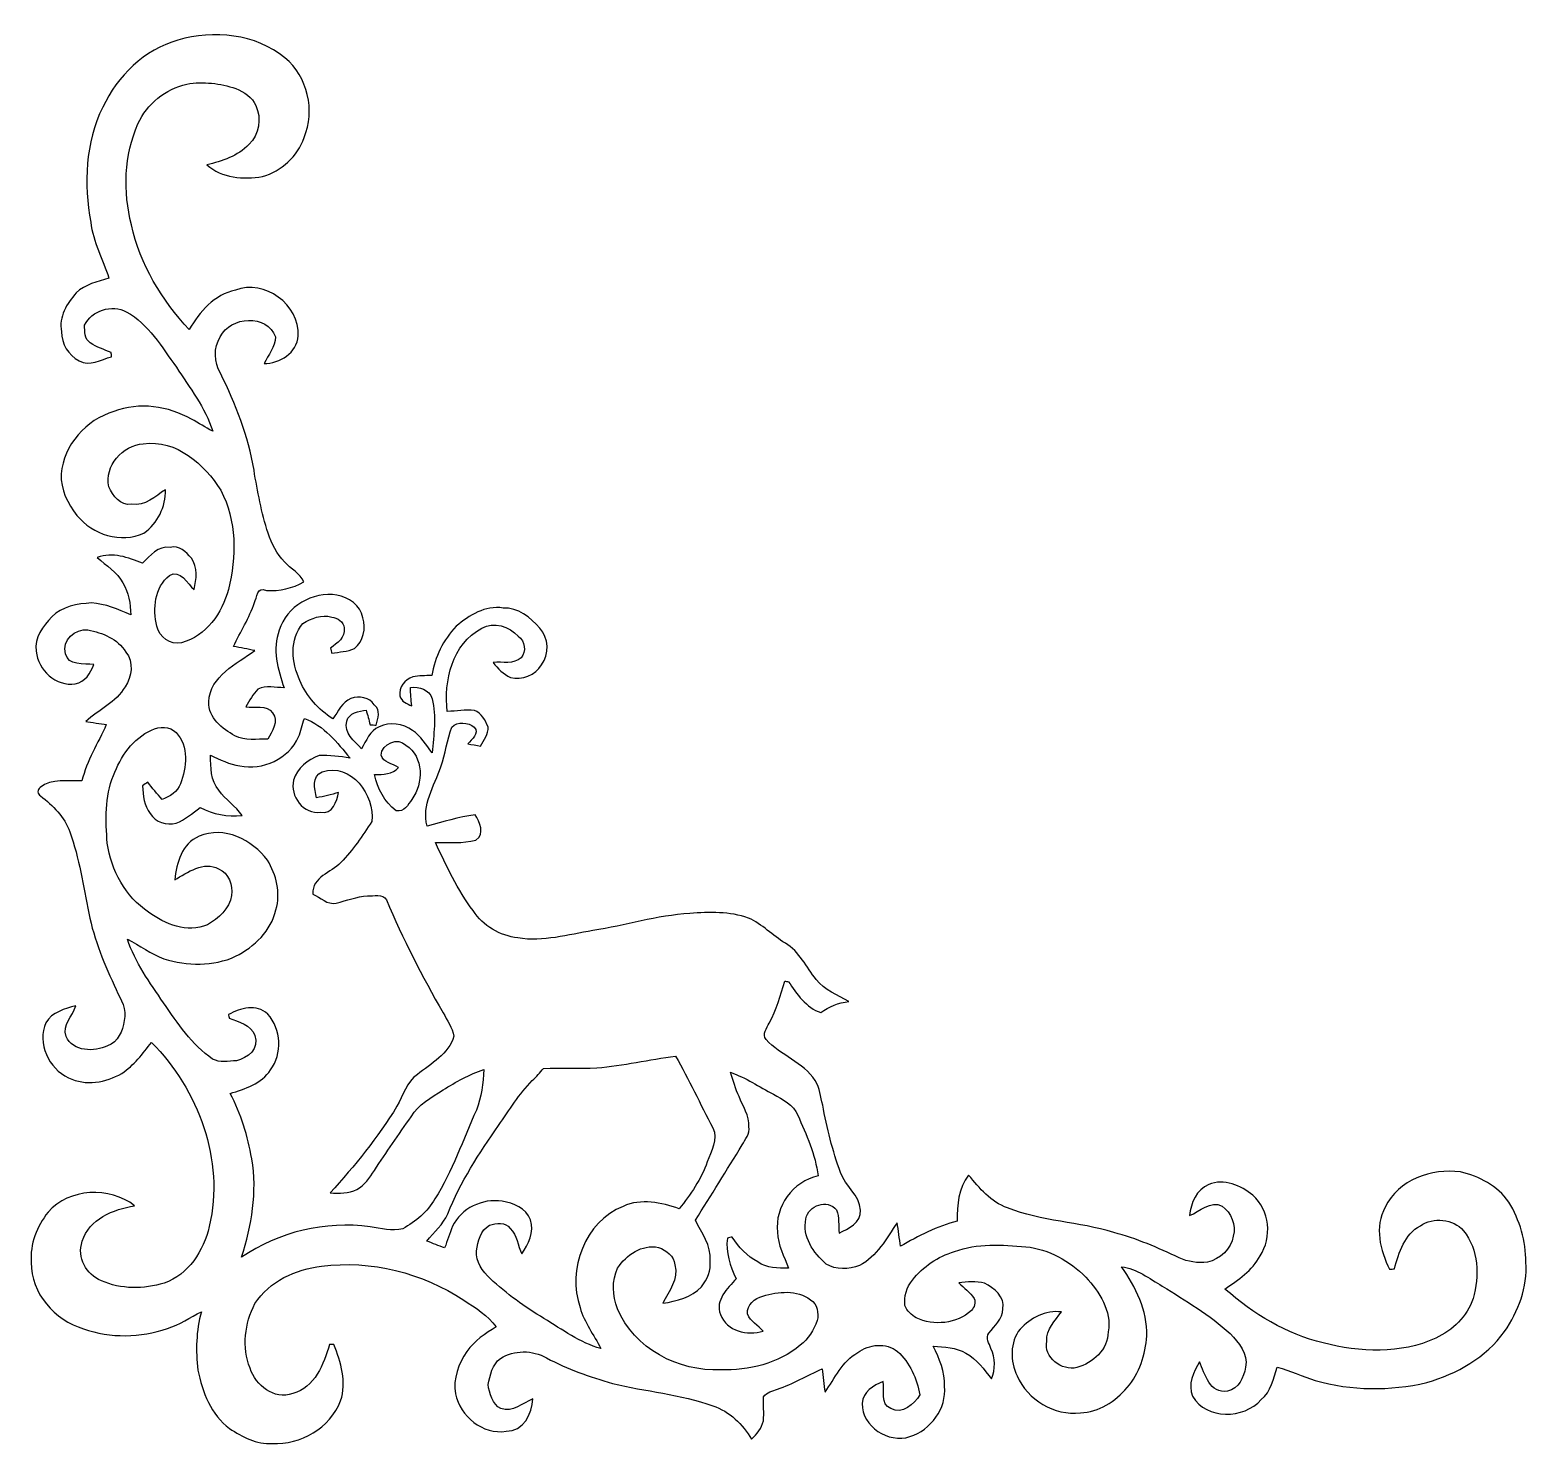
# Model space of a CAD drawing. Header units: centimetres. Extents: x -15.8 to 15.8, y -15 to 14.8.
import ezdxf

# ---------------------------------------------------------------- set-up
doc = ezdxf.new("R2010")
doc.units = ezdxf.units.CM
doc.header["$MEASUREMENT"] = 0
doc.layers.add('Layer 1', color=7, linetype='Continuous')

msp = doc.modelspace()

# ---------------------------------------------------------------- linework, layer by layer
at = {"layer": 'Layer 1', "color": 250}
for points, knots in [([(-12.65696, 14.63216), (-11.9066, 14.84489), (-11.01972, 14.76728), (-10.40165, 14.25681), (-10.40165, 14.25681), (-9.92258, 13.85993), (-9.7596, 13.14662), (-9.99878, 12.57582), (-9.99878, 12.57582), (-10.13601, 12.18247), (-10.47644, 11.86744), (-10.8772, 11.75632), (-10.8772, 11.75632), (-11.27725, 11.68471), (-11.72951, 11.72492), (-12.04807, 12.00221), (-12.04807, 12.00221), (-11.72916, 12.08193), (-11.39543, 12.186), (-11.16224, 12.43154), (-11.16224, 12.43154), (-10.94669, 12.63579), (-10.88672, 12.9861), (-11.01901, 13.25033), (-11.01901, 13.25033), (-11.08569, 13.43519), (-11.27231, 13.52797), (-11.43564, 13.61193), (-11.43564, 13.61193), (-11.76655, 13.71988), (-12.12497, 13.76574), (-12.46999, 13.7033), (-12.46999, 13.7033), (-12.91978, 13.60241), (-13.31207, 13.28737), (-13.50045, 12.86581), (-13.50045, 12.86581), (-13.79361, 12.20294), (-13.81654, 11.436), (-13.63839, 10.7382), (-13.63839, 10.7382), (-13.45847, 9.90424), (-12.99563, 9.14788), (-12.41778, 8.52981), (-12.41778, 8.52981), (-12.20541, 8.90587), (-11.8872, 9.26571), (-11.44764, 9.36307), (-11.44764, 9.36307), (-10.83169, 9.60085), (-10.09191, 9.05334), (-10.12225, 8.39823), (-10.12225, 8.39823), (-10.14871, 8.03839), (-10.50854, 7.81509), (-10.84368, 7.81297), (-10.84368, 7.81297), (-10.74808, 7.99042), (-10.60873, 8.16716), (-10.60344, 8.37424), (-10.60344, 8.37424), (-10.77419, 8.8713), (-11.55559, 8.8078), (-11.76549, 8.37847), (-11.76549, 8.37847), (-11.90978, 8.14599), (-11.89814, 7.8419), (-11.76161, 7.60836), (-11.76161, 7.60836), (-11.44023, 6.96277), (-11.17494, 6.28262), (-11.05429, 5.56895), (-11.05429, 5.56895), (-10.98197, 5.11986), (-10.8966, 4.67113), (-10.75655, 4.23792), (-10.75655, 4.23792), (-10.68634, 4.01426), (-10.57381, 3.80012), (-10.40836, 3.63185), (-10.40836, 3.63185), (-10.27994, 3.48439), (-10.08874, 3.39443), (-10.00266, 3.21063), (-10.00266, 3.21063), (-10.24502, 3.07975), (-10.51489, 3.00919), (-10.79324, 3.03354), (-10.79324, 3.03354), (-10.99926, 3.12984), (-10.98938, 2.87338), (-11.04547, 2.77848), (-11.04547, 2.77848), (-11.15201, 2.4511), (-11.34251, 2.16076), (-11.4875, 1.85032), (-11.4875, 1.85032), (-11.33793, 1.82316), (-11.18799, 1.79458), (-11.03877, 1.76354), (-11.03877, 1.76354), (-11.42577, 1.47673), (-11.97645, 1.23613), (-12.00961, 0.68509), (-12.00961, 0.68509), (-12.0142, 0.34325), (-11.72951, 0.11324), (-11.45575, -0.03104), (-11.45575, -0.03104), (-11.24232, -0.14217), (-10.99291, -0.09807), (-10.76078, -0.10266), (-10.76078, -0.10266), (-10.68317, 0.05433), (-10.51983, 0.28152), (-10.6613, 0.45085), (-10.6613, 0.45085), (-10.78759, 0.62936), (-11.0423, 0.54716), (-11.22433, 0.5782), (-11.22433, 0.5782), (-11.15131, 0.70944), (-11.07758, 0.84455), (-10.97068, 0.95144), (-10.97068, 0.95144), (-10.80206, 1.03364), (-10.60133, 0.98707), (-10.42106, 0.97755), (-10.42106, 0.97755), (-10.5477, 1.36631), (-10.67647, 1.79282), (-10.52124, 2.19393), (-10.52124, 2.19393), (-10.37308, 2.69522), (-9.81251, 3.01272), (-9.30698, 2.9337), (-9.30698, 2.9337), (-9.06039, 2.88431), (-8.8071, 2.72027), (-8.75947, 2.45674), (-8.75947, 2.45674), (-8.68574, 2.23202), (-8.74995, 1.95897), (-8.9341, 1.80799), (-8.9341, 1.80799), (-9.08403, 1.73884), (-9.25689, 1.73814), (-9.41705, 1.70744), (-9.41705, 1.70744), (-9.42305, 1.73461), (-9.43469, 1.78858), (-9.44069, 1.81575), (-9.44069, 1.81575), (-9.30381, 1.92088), (-9.12142, 2.03694), (-9.15388, 2.2412), (-9.15388, 2.2412), (-9.15882, 2.37384), (-9.29887, 2.45251), (-9.41634, 2.47086), (-9.41634, 2.47086), (-9.63013, 2.52801), (-9.84673, 2.45004), (-10.02348, 2.33221), (-10.02348, 2.33221), (-10.31593, 1.9999), (-10.25843, 1.50954), (-10.08944, 1.13171), (-10.08944, 1.13171), (-9.94445, 0.79975), (-9.69998, 0.51506), (-9.39059, 0.32597), (-9.39059, 0.32597), (-9.28017, 0.48048), (-9.19586, 0.67874), (-9.00994, 0.75565), (-9.00994, 0.75565), (-8.84202, 0.81033), (-8.61519, 0.78564), (-8.51888, 0.61701), (-8.51888, 0.61701), (-8.37671, 0.50412), (-8.44303, 0.33408), (-8.47654, 0.19262), (-8.47654, 0.19262), (-8.52064, 0.19509), (-8.56439, 0.1972), (-8.60813, 0.19967), (-8.60813, 0.19967), (-8.63247, 0.30586), (-8.65928, 0.40746), (-8.69139, 0.51047), (-8.69139, 0.51047), (-8.83532, 0.48331), (-9.05545, 0.4512), (-9.0992, 0.27764), (-9.0992, 0.27764), (-9.16869, 0.02399), (-8.9341, -0.14005), (-8.78981, -0.30833), (-8.78981, -0.30833), (-8.68751, -0.13723), (-8.61272, 0.07726), (-8.41481, 0.15946), (-8.41481, 0.15946), (-8.18833, 0.26423), (-7.91528, 0.22366), (-7.71454, 0.0822), (-7.71454, 0.0822), (-7.53957, -0.03986), (-7.42315, -0.22084), (-7.29933, -0.38982), (-7.29933, -0.38982), (-7.2644, -0.01341), (-7.20901, 0.37465), (-7.30003, 0.74683), (-7.30003, 0.74683), (-7.36212, 0.94862), (-7.57132, 1.00894), (-7.75829, 0.98707), (-7.75829, 0.98707), (-7.75688, 0.8569), (-7.73959, 0.72743), (-7.72971, 0.59761), (-7.72971, 0.59761), (-7.82779, 0.64206), (-7.95196, 0.68862), (-7.97701, 0.80716), (-7.97701, 0.80716), (-8.01441, 0.98989), (-7.87153, 1.15464), (-7.7089, 1.21038), (-7.7089, 1.21038), (-7.57767, 1.2379), (-7.44185, 1.23296), (-7.3085, 1.2386), (-7.3085, 1.2386), (-7.24182, 1.62525), (-7.06614, 1.9939), (-6.79168, 2.27577), (-6.79168, 2.27577), (-6.51722, 2.50613), (-6.18278, 2.72168), (-5.80425, 2.66065), (-5.80425, 2.66065), (-5.48711, 2.67723), (-5.22711, 2.45921), (-5.02991, 2.23732), (-5.02991, 2.23732), (-4.84258, 2.03271), (-4.82036, 1.68451), (-4.99286, 1.46473), (-4.99286, 1.46473), (-5.12339, 1.24848), (-5.40703, 1.13453), (-5.65079, 1.1938), (-5.65079, 1.1938), (-5.79684, 1.26718), (-5.91891, 1.38289), (-6.01239, 1.51518), (-6.01239, 1.51518), (-5.81413, 1.52929), (-5.588, 1.47003), (-5.42255, 1.61114), (-5.42255, 1.61114), (-5.30895, 1.74096), (-5.33788, 1.97132), (-5.48534, 2.06516), (-5.48534, 2.06516), (-5.67302, 2.27401), (-5.99687, 2.38654), (-6.2551, 2.23379), (-6.2551, 2.23379), (-6.87246, 1.90394), (-7.06085, 1.12783), (-6.97971, 0.47942), (-6.97971, 0.47942), (-6.78956, 0.49107), (-6.59836, 0.51929), (-6.40821, 0.50271), (-6.40821, 0.50271), (-6.26181, 0.44485), (-6.17502, 0.29492), (-6.12175, 0.15381), (-6.12175, 0.15381), (-6.10729, -0.00212), (-6.21348, -0.11994), (-6.28086, -0.2473), (-6.28086, -0.2473), (-6.34718, -0.23636), (-6.47912, -0.21449), (-6.54509, -0.20391), (-6.54509, -0.20391), (-6.46606, -0.10513), (-6.29426, 0.01235), (-6.41315, 0.14711), (-6.41315, 0.14711), (-6.53556, 0.25259), (-6.76875, 0.27834), (-6.88516, 0.15028), (-6.88516, 0.15028), (-6.98606, -0.11994), (-7.01675, -0.4131), (-7.11623, -0.68474), (-7.11623, -0.68474), (-7.24994, -1.09185), (-7.52828, -1.48908), (-7.40304, -1.93569), (-7.40304, -1.93569), (-7.06861, -1.84926), (-6.73841, -1.74413), (-6.39551, -1.6951), (-6.39551, -1.6951), (-6.30026, -1.85067), (-6.17714, -2.10114), (-6.37822, -2.2292), (-6.37822, -2.2292), (-6.64951, -2.31458), (-6.94972, -2.26131), (-7.23089, -2.28459), (-7.23089, -2.28459), (-6.99417, -2.77813), (-6.76663, -3.27978), (-6.4329, -3.71793), (-6.4329, -3.71793), (-6.22829, -4.04072), (-5.86669, -4.24568), (-5.49099, -4.29366), (-5.49099, -4.29366), (-4.95829, -4.38044), (-4.4323, -4.2231), (-3.91089, -4.13738), (-3.91089, -4.13738), (-3.22756, -4.02872), (-2.56046, -3.82164), (-1.86725, -3.77543), (-1.86725, -3.77543), (-1.45521, -3.74826), (-1.02411, -3.73027), (-0.63041, -3.87597), (-0.63041, -3.87597), (-0.33831, -3.99874), (-0.12312, -4.24392), (0.1464, -4.40478), (0.1464, -4.40478), (0.44485, -4.57412), (0.58314, -4.91314), (0.79728, -5.16537), (0.79728, -5.16537), (0.96767, -5.39574), (1.24778, -5.49134), (1.48519, -5.63457), (1.48519, -5.63457), (1.26683, -5.65961), (1.06892, -5.73793), (0.89323, -5.86564), (0.89323, -5.86564), (0.58808, -5.76686), (0.38347, -5.47017), (0.21308, -5.21476), (0.21308, -5.21476), (0.19297, -5.21229), (0.15311, -5.20735), (0.133, -5.20488), (0.133, -5.20488), (0.03351, -5.50192), (-0.03351, -5.81272), (-0.19403, -6.08577), (-0.19403, -6.08577), (-0.23566, -6.19054), (-0.34925, -6.32425), (-0.26141, -6.43467), (-0.26141, -6.43467), (0.04621, -6.76804), (0.52352, -6.91056), (0.77717, -7.29968), (0.77717, -7.29968), (0.87418, -7.45384), (0.88865, -7.64081), (0.9338, -7.81403), (0.9338, -7.81403), (1.01706, -8.29839), (1.14371, -8.7757), (1.30951, -9.23854), (1.30951, -9.23854), (1.40617, -9.52394), (1.71591, -9.71479), (1.72755, -10.02982), (1.72755, -10.02982), (1.7459, -10.30076), (1.48061, -10.41647), (1.2827, -10.51454), (1.2827, -10.51454), (1.25836, -10.35297), (1.28976, -10.17905), (1.22484, -10.027), (1.22484, -10.027), (1.03928, -9.78711), (0.62301, -9.92576), (0.58138, -10.21256), (0.58138, -10.21256), (0.49389, -10.58686), (0.73907, -10.9287), (1.00436, -11.16612), (1.00436, -11.16612), (1.2132, -11.2903), (1.4859, -11.28889), (1.70744, -11.19611), (1.70744, -11.19611), (2.0828, -11.00808), (2.27471, -10.62426), (2.50296, -10.29441), (2.50296, -10.29441), (2.53118, -10.45951), (2.55129, -10.62567), (2.57246, -10.79218), (2.57246, -10.79218), (2.9531, -10.57663), (3.34186, -10.36884), (3.77014, -10.26301), (3.77014, -10.26301), (3.76132, -9.92082), (3.79695, -9.57016), (4.01038, -9.29146), (4.01038, -9.29146), (4.23686, -9.5691), (4.48028, -9.8552), (4.82776, -9.98326), (4.82776, -9.98326), (5.54602, -10.27218), (6.33659, -10.26866), (7.07037, -10.5029), (7.07037, -10.5029), (7.54874, -10.62355), (7.99959, -10.82675), (8.44656, -11.03242), (8.44656, -11.03242), (8.6293, -11.1252), (8.84237, -11.14813), (9.04452, -11.1252), (9.04452, -11.1252), (9.30769, -11.06523), (9.54899, -10.8518), (9.58991, -10.57734), (9.58991, -10.57734), (9.65517, -10.34521), (9.54617, -10.07957), (9.35284, -9.94481), (9.35284, -9.94481), (9.11084, -9.81357), (8.87906, -10.06404), (8.6681, -10.14554), (8.6681, -10.14554), (8.69738, -9.88342), (8.80921, -9.59661), (9.07062, -9.49184), (9.07062, -9.49184), (9.39271, -9.3539), (9.7476, -9.51195), (10.00372, -9.71691), (10.00372, -9.71691), (10.35967, -10.03476), (10.41188, -10.60309), (10.15259, -10.99573), (10.15259, -10.99573), (9.9882, -11.30441), (9.69398, -11.5002), (9.41423, -11.69282), (9.41423, -11.69282), (10.00725, -12.21987), (10.70822, -12.64038), (11.48433, -12.82806), (11.48433, -12.82806), (12.25762, -13.03055), (13.11663, -13.06759), (13.85817, -12.72822), (13.85817, -12.72822), (14.21165, -12.56206), (14.51892, -12.26961), (14.64698, -11.89496), (14.64698, -11.89496), (14.77045, -11.41906), (14.76692, -10.86273), (14.44307, -10.46304), (14.44307, -10.46304), (14.22506, -10.20939), (13.80525, -10.17552), (13.5322, -10.35861), (13.5322, -10.35861), (13.20094, -10.53536), (13.07853, -10.92518), (12.98646, -11.26561), (12.98646, -11.26561), (12.96106, -11.26807), (12.91026, -11.27337), (12.88486, -11.27619), (12.88486, -11.27619), (12.68024, -10.88037), (12.56418, -10.37978), (12.79172, -9.96809), (12.79172, -9.96809), (13.06759, -9.38706), (13.77033, -9.14294), (14.37605, -9.22549), (14.37605, -9.22549), (14.77469, -9.31192), (15.16062, -9.51865), (15.39628, -9.86049), (15.39628, -9.86049), (15.62911, -10.24008), (15.75999, -10.68282), (15.75364, -11.12943), (15.75364, -11.12943), (15.80233, -11.65366), (15.59666, -12.16342), (15.30632, -12.58923), (15.30632, -12.58923), (14.91403, -13.13392), (14.30302, -13.48281), (13.66661, -13.6652), (13.66661, -13.6652), (12.89509, -13.843), (12.0777, -13.84159), (11.31535, -13.61969), (11.31535, -13.61969), (11.04653, -13.53326), (10.79041, -13.4112), (10.51666, -13.33994), (10.51666, -13.33994), (10.43305, -13.57595), (10.38754, -13.85782), (10.17834, -14.02362), (10.17834, -14.02362), (9.80934, -14.43355), (9.02547, -14.45966), (8.7316, -13.95201), (8.7316, -13.95201), (8.62436, -13.70365), (8.75065, -13.43766), (8.87942, -13.22634), (8.87942, -13.22634), (8.98278, -13.48422), (9.0999, -13.90721), (9.46714, -13.84406), (9.46714, -13.84406), (9.71197, -13.7989), (9.80087, -13.55549), (9.8492, -13.34276), (9.8492, -13.34276), (9.90917, -13.05666), (9.70597, -12.82065), (9.52112, -12.63332), (9.52112, -12.63332), (9.09285, -12.23539), (8.58449, -11.93976), (8.09272, -11.63002), (8.09272, -11.63002), (7.8172, -11.47339), (7.55756, -11.26384), (7.233, -11.22221), (7.233, -11.22221), (7.53322, -11.65084), (7.7784, -12.14367), (7.76676, -12.68095), (7.76676, -12.68095), (7.73254, -13.07006), (7.61824, -13.47435), (7.34907, -13.76892), (7.34907, -13.76892), (7.10812, -14.06137), (6.75358, -14.28962), (6.36658, -14.3002), (6.36658, -14.3002), (5.81731, -14.36829), (5.25039, -14.0275), (5.03273, -13.52409), (5.03273, -13.52409), (4.88774, -13.214), (4.87186, -12.81324), (5.09552, -12.53702), (5.09552, -12.53702), (5.31178, -12.30101), (5.63809, -12.12885), (5.96477, -12.17648), (5.96477, -12.17648), (5.83636, -12.36557), (5.63527, -12.5349), (5.66067, -12.78925), (5.66067, -12.78925), (5.57883, -13.13427), (5.97676, -13.42672), (6.2925, -13.3477), (6.2925, -13.3477), (6.6294, -13.25598), (6.94866, -12.96741), (6.95184, -12.59628), (6.95184, -12.59628), (7.03192, -12.14931), (6.76134, -11.75702), (6.48053, -11.44129), (6.48053, -11.44129), (6.14327, -11.09839), (5.69912, -10.85568), (5.21758, -10.8017), (5.21758, -10.8017), (4.71699, -10.76184), (4.18994, -10.72162), (3.71052, -10.90436), (3.71052, -10.90436), (3.36268, -11.00667), (3.04835, -11.21904), (2.82575, -11.50514), (2.82575, -11.50514), (2.70228, -11.65296), (2.64513, -11.85157), (2.66841, -12.04277), (2.66841, -12.04277), (2.70545, -12.15707), (2.80564, -12.23786), (2.90371, -12.3003), (2.90371, -12.3003), (3.27589, -12.47246), (3.76061, -12.43224), (4.06717, -12.14579), (4.06717, -12.14579), (4.12997, -12.08123), (4.17054, -11.97857), (4.12362, -11.8939), (4.12362, -11.8939), (4.04989, -11.75456), (3.9056, -11.67342), (3.80153, -11.55982), (3.80153, -11.55982), (3.98216, -11.54324), (4.16631, -11.5256), (4.34552, -11.56582), (4.34552, -11.56582), (4.5406, -11.67377), (4.7819, -11.85263), (4.73357, -12.11298), (4.73357, -12.11298), (4.73322, -12.32747), (4.5533, -12.46434), (4.43724, -12.62204), (4.43724, -12.62204), (4.35504, -12.72046), (4.45029, -12.84252), (4.48028, -12.94412), (4.48028, -12.94412), (4.57694, -13.14626), (4.57094, -13.38016), (4.49439, -13.58865), (4.49439, -13.58865), (4.33246, -13.3918), (4.18536, -13.16672), (3.95323, -13.04537), (3.95323, -13.04537), (3.74685, -12.92084), (3.49744, -12.91625), (3.26425, -12.89685), (3.26425, -12.89685), (3.39372, -13.16179), (3.5119, -13.43977), (3.50449, -13.74211), (3.50449, -13.74211), (3.54753, -14.20777), (3.21134, -14.66391), (2.77354, -14.80397), (2.77354, -14.80397), (2.31458, -14.95143), (1.76424, -14.59265), (1.76318, -14.10406), (1.76318, -14.10406), (1.78929, -13.85958), (1.99637, -13.72023), (2.20945, -13.64509), (2.20945, -13.64509), (2.23696, -13.83841), (2.14418, -14.11534), (2.36784, -14.21412), (2.36784, -14.21412), (2.61303, -14.34747), (2.86314, -14.11887), (2.98379, -13.92273), (2.98379, -13.92273), (2.91112, -13.58618), (2.77883, -13.23869), (2.51001, -13.01044), (2.51001, -13.01044), (2.27295, -12.81359), (1.90923, -12.85381), (1.67393, -13.03302), (1.67393, -13.03302), (1.34267, -13.21647), (1.19133, -13.57348), (0.98249, -13.86946), (0.98249, -13.86946), (0.95709, -13.70436), (0.93839, -13.53714), (0.91934, -13.37239), (0.91934, -13.37239), (0.60572, -13.51597), (0.30833, -13.69554), (-0.02152, -13.80208), (-0.02152, -13.80208), (-0.11959, -13.84688), (-0.24906, -13.86487), (-0.31115, -13.96259), (-0.31115, -13.96259), (-0.32985, -14.13051), (-0.29528, -14.30126), (-0.3175, -14.47024), (-0.3175, -14.47024), (-0.34502, -14.62722), (-0.46143, -14.74611), (-0.56374, -14.86041), (-0.56374, -14.86041), (-0.75106, -14.5415), (-1.02729, -14.27656), (-1.38254, -14.15239), (-1.38254, -14.15239), (-2.06728, -13.91356), (-2.79682, -13.85076), (-3.4992, -13.68178), (-3.4992, -13.68178), (-3.97722, -13.5442), (-4.44888, -13.37769), (-4.88985, -13.14626), (-4.88985, -13.14626), (-5.18442, -12.97164), (-5.57107, -12.97481), (-5.85999, -13.15685), (-5.85999, -13.15685), (-6.03109, -13.28208), (-6.07766, -13.5128), (-6.12069, -13.70577), (-6.12069, -13.70577), (-6.09, -13.88745), (-6.03568, -14.1224), (-5.85047, -14.21271), (-5.85047, -14.21271), (-5.59858, -14.30761), (-5.3975, -14.09524), (-5.17948, -14.00845), (-5.17948, -14.00845), (-5.19148, -14.32066), (-5.37492, -14.69355), (-5.73617, -14.69037), (-5.73617, -14.69037), (-6.23182, -14.76798), (-6.71301, -14.37887), (-6.80544, -13.90121), (-6.80544, -13.90121), (-6.8647, -13.58194), (-6.73982, -13.27079), (-6.57119, -13.00762), (-6.57119, -13.00762), (-6.40927, -12.78643), (-6.17855, -12.62909), (-5.94642, -12.48904), (-5.94642, -12.48904), (-6.12352, -12.24703), (-6.38669, -12.09111), (-6.63011, -11.92565), (-6.63011, -11.92565), (-7.50923, -11.35627), (-8.58661, -11.07511), (-9.63048, -11.21269), (-9.63048, -11.21269), (-10.17446, -11.27689), (-10.73221, -11.5256), (-11.03418, -12.00115), (-11.03418, -12.00115), (-11.25502, -12.41284), (-11.30688, -12.92331), (-11.13825, -13.36287), (-11.13825, -13.36287), (-11.01125, -13.72588), (-10.64084, -14.03279), (-10.23585, -13.89556), (-10.23585, -13.89556), (-9.77829, -13.76468), (-9.57756, -13.27714), (-9.46221, -12.86016), (-9.46221, -12.86016), (-9.43928, -12.86051), (-9.39377, -12.86157), (-9.37084, -12.86193), (-9.37084, -12.86193), (-9.22796, -13.23446), (-9.09003, -13.65356), (-9.22937, -14.04937), (-9.22937, -14.04937), (-9.44809, -14.62229), (-10.06828, -14.98106), (-10.67118, -14.94614), (-10.67118, -14.94614), (-10.99891, -14.97154), (-11.30159, -14.80538), (-11.56935, -14.63463), (-11.56935, -14.63463), (-11.95776, -14.34253), (-12.15002, -13.86381), (-12.2361, -13.40026), (-12.2361, -13.40026), (-12.28302, -12.98963), (-12.27878, -12.57018), (-12.16272, -12.17119), (-12.16272, -12.17119), (-12.40155, -12.28901), (-12.62063, -12.45094), (-12.87956, -12.52467), (-12.87956, -12.52467), (-13.44824, -12.71411), (-14.08077, -12.7381), (-14.64839, -12.53067), (-14.64839, -12.53067), (-15.25341, -12.34757), (-15.75964, -11.78313), (-15.75223, -11.13049), (-15.75223, -11.13049), (-15.77728, -10.74702), (-15.63793, -10.36814), (-15.39487, -10.07533), (-15.39487, -10.07533), (-14.95143, -9.56134), (-14.09524, -9.52606), (-13.57383, -9.93704), (-13.57383, -9.93704), (-14.01763, -10.0136), (-14.5355, -10.21397), (-14.67344, -10.6874), (-14.67344, -10.6874), (-14.7955, -11.02819), (-14.59089, -11.38696), (-14.27233, -11.5189), (-14.27233, -11.5189), (-13.86134, -11.70411), (-13.37663, -11.69599), (-12.95047, -11.57076), (-12.95047, -11.57076), (-12.43295, -11.38978), (-12.11651, -10.88566), (-11.99656, -10.37449), (-11.99656, -10.37449), (-11.66918, -8.97572), (-12.22798, -7.49547), (-13.21435, -6.49358), (-13.21435, -6.49358), (-13.40132, -6.72924), (-13.58547, -6.98147), (-13.84053, -7.14869), (-13.84053, -7.14869), (-14.17849, -7.34236), (-14.60394, -7.41892), (-14.96519, -7.23971), (-14.96519, -7.23971), (-15.38005, -7.04779), (-15.63229, -6.50875), (-15.44108, -6.07907), (-15.44108, -6.07907), (-15.31161, -5.85505), (-15.04209, -5.7852), (-14.81138, -5.72452), (-14.81138, -5.72452), (-14.87911, -5.94219), (-15.09466, -6.12387), (-15.0174, -6.37187), (-15.0174, -6.37187), (-14.86994, -6.69149), (-14.41979, -6.70207), (-14.14004, -6.56696), (-14.14004, -6.56696), (-13.92449, -6.48441), (-13.81725, -6.25193), (-13.79149, -6.03603), (-13.79149, -6.03603), (-13.72306, -5.79826), (-13.86911, -5.58871), (-13.95801, -5.38304), (-13.95801, -5.38304), (-14.19931, -4.86516), (-14.42967, -4.33423), (-14.53409, -3.76943), (-14.53409, -3.76943), (-14.65227, -3.19617), (-14.74117, -2.61338), (-14.93379, -2.05881), (-14.93379, -2.05881), (-15.04879, -1.74166), (-15.29398, -1.50178), (-15.55433, -1.29893), (-15.55433, -1.29893), (-15.61994, -1.26294), (-15.63088, -1.16311), (-15.5642, -1.12254), (-15.5642, -1.12254), (-15.32114, -0.92251), (-14.97365, -1.00048), (-14.68367, -0.98143), (-14.68367, -0.98143), (-14.57607, -0.5588), (-14.34253, -0.18909), (-14.16861, 0.20567), (-14.16861, 0.20567), (-14.27656, 0.22154), (-14.49317, 0.25259), (-14.60112, 0.26811), (-14.60112, 0.26811), (-14.3316, 0.51858), (-13.95836, 0.66746), (-13.77209, 1.00224), (-13.77209, 1.00224), (-13.6271, 1.2132), (-13.58794, 1.52365), (-13.75692, 1.73284), (-13.75692, 1.73284), (-13.92273, 2.01471), (-14.25187, 2.1396), (-14.55632, 2.19922), (-14.55632, 2.19922), (-14.82302, 2.2352), (-15.11476, 1.97873), (-15.02586, 1.69792), (-15.02586, 1.69792), (-14.98106, 1.43933), (-14.62864, 1.49225), (-14.43426, 1.47073), (-14.43426, 1.47073), (-14.49987, 1.28693), (-14.61382, 1.0989), (-14.82302, 1.06327), (-14.82302, 1.06327), (-15.22483, 1.00118), (-15.61253, 1.35149), (-15.64323, 1.75013), (-15.64323, 1.75013), (-15.6905, 2.03518), (-15.50176, 2.28318), (-15.31832, 2.47615), (-15.31832, 2.47615), (-15.10242, 2.69558), (-14.77645, 2.75202), (-14.48153, 2.76684), (-14.48153, 2.76684), (-14.18978, 2.75131), (-13.91497, 2.6349), (-13.65144, 2.51778), (-13.65144, 2.51778), (-13.65991, 2.7492), (-13.69095, 2.98944), (-13.8176, 3.18876), (-13.8176, 3.18876), (-13.94143, 3.41912), (-14.16544, 3.55776), (-14.35841, 3.72286), (-14.35841, 3.72286), (-14.03491, 3.85339), (-13.70612, 3.72216), (-13.40273, 3.60751), (-13.40273, 3.60751), (-13.24504, 3.76555), (-13.07571, 3.97722), (-12.82383, 3.93841), (-12.82383, 3.93841), (-12.63086, 3.98745), (-12.48516, 3.8421), (-12.37509, 3.71122), (-12.37509, 3.71122), (-12.23504, 3.52072), (-12.26679, 3.26637), (-12.319, 3.04941), (-12.319, 3.04941), (-12.4527, 3.17183), (-12.61145, 3.48227), (-12.83723, 3.34892), (-12.83723, 3.34892), (-13.15191, 3.09774), (-13.19142, 2.64513), (-13.10569, 2.27718), (-13.10569, 2.27718), (-13.04184, 2.05352), (-12.82806, 1.86831), (-12.58111, 1.93005), (-12.58111, 1.93005), (-12.06288, 2.06516), (-11.72457, 2.5587), (-11.59439, 3.05364), (-11.59439, 3.05364), (-11.41695, 3.73909), (-11.42083, 4.50427), (-11.75279, 5.14315), (-11.75279, 5.14315), (-12.10486, 5.69313), (-12.68518, 6.217), (-13.38827, 6.12211), (-13.38827, 6.12211), (-13.81831, 6.09494), (-14.21236, 5.65221), (-14.11605, 5.21511), (-14.11605, 5.21511), (-14.02362, 5.03273), (-13.87722, 4.80624), (-13.63416, 4.84893), (-13.63416, 4.84893), (-13.34699, 4.7946), (-13.14344, 5.02214), (-12.91802, 5.15232), (-12.91802, 5.15232), (-12.91096, 4.79848), (-13.087, 4.44394), (-13.37592, 4.24074), (-13.37592, 4.24074), (-13.85605, 4.01003), (-14.46142, 4.21181), (-14.78598, 4.61433), (-14.78598, 4.61433), (-14.98141, 4.86057), (-15.13805, 5.16255), (-15.11723, 5.48605), (-15.11723, 5.48605), (-15.06749, 6.10482), (-14.59124, 6.62587), (-14.00951, 6.80508), (-14.00951, 6.80508), (-13.47435, 7.00934), (-12.86122, 6.92044), (-12.37051, 6.64034), (-12.37051, 6.64034), (-12.21916, 6.56237), (-12.07876, 6.46395), (-11.92565, 6.38916), (-11.92565, 6.38916), (-12.08193, 6.88728), (-12.41249, 7.30321), (-12.68977, 7.73747), (-12.68977, 7.73747), (-12.99951, 8.15799), (-13.27009, 8.64764), (-13.74599, 8.90305), (-13.74599, 8.90305), (-14.0462, 9.06604), (-14.48364, 8.93727), (-14.6244, 8.62012), (-14.6244, 8.62012), (-14.62652, 8.49665), (-14.6244, 8.32802), (-14.50658, 8.24971), (-14.50658, 8.24971), (-14.3697, 8.16222), (-14.21659, 8.10401), (-14.06419, 8.04968), (-14.06419, 8.04968), (-14.06278, 8.02605), (-14.05996, 7.97948), (-14.0589, 7.95584), (-14.0589, 7.95584), (-14.27974, 7.90293), (-14.52174, 7.74418), (-14.74011, 7.87259), (-14.74011, 7.87259), (-14.96836, 7.98724), (-15.10983, 8.23277), (-15.11229, 8.48501), (-15.11229, 8.48501), (-15.17509, 8.79581), (-15.00046, 9.07979), (-14.80467, 9.30275), (-14.80467, 9.30275), (-14.61699, 9.48514), (-14.35382, 9.53735), (-14.11393, 9.61461), (-14.11393, 9.61461), (-14.23952, 10.0076), (-14.44837, 10.37696), (-14.49599, 10.79218), (-14.49599, 10.79218), (-14.63887, 11.59969), (-14.61876, 12.47105), (-14.24164, 13.2147), (-14.24164, 13.2147), (-13.93684, 13.87616), (-13.36569, 14.43108), (-12.65696, 14.63216), (-12.65696, 14.63216), (-12.65696, 14.63216), (-12.65696, 14.63216), (-12.65696, 14.63216)], [0, 0, 0, 0, 0.003663, 0.003663, 0.003663, 0.003663, 0.00732601, 0.00732601, 0.00732601, 0.00732601, 0.01098901, 0.01098901, 0.01098901, 0.01098901, 0.01465201, 0.01465201, 0.01465201, 0.01465201, 0.01831502, 0.01831502, 0.01831502, 0.01831502, 0.02197802, 0.02197802, 0.02197802, 0.02197802, 0.02564103, 0.02564103, 0.02564103, 0.02564103, 0.02930403, 0.02930403, 0.02930403, 0.02930403, 0.03296703, 0.03296703, 0.03296703, 0.03296703, 0.03663004, 0.03663004, 0.03663004, 0.03663004, 0.04029304, 0.04029304, 0.04029304, 0.04029304, 0.04395604, 0.04395604, 0.04395604, 0.04395604, 0.04761905, 0.04761905, 0.04761905, 0.04761905, 0.05128205, 0.05128205, 0.05128205, 0.05128205, 0.05494505, 0.05494505, 0.05494505, 0.05494505, 0.05860806, 0.05860806, 0.05860806, 0.05860806, 0.06227106, 0.06227106, 0.06227106, 0.06227106, 0.06593407, 0.06593407, 0.06593407, 0.06593407, 0.06959707, 0.06959707, 0.06959707, 0.06959707, 0.07326007, 0.07326007, 0.07326007, 0.07326007, 0.07692308, 0.07692308, 0.07692308, 0.07692308, 0.08058608, 0.08058608, 0.08058608, 0.08058608, 0.08424908, 0.08424908, 0.08424908, 0.08424908, 0.08791209, 0.08791209, 0.08791209, 0.08791209, 0.09157509, 0.09157509, 0.09157509, 0.09157509, 0.0952381, 0.0952381, 0.0952381, 0.0952381, 0.0989011, 0.0989011, 0.0989011, 0.0989011, 0.1025641, 0.1025641, 0.1025641, 0.1025641, 0.10622711, 0.10622711, 0.10622711, 0.10622711, 0.10989011, 0.10989011, 0.10989011, 0.10989011, 0.11355311, 0.11355311, 0.11355311, 0.11355311, 0.11721612, 0.11721612, 0.11721612, 0.11721612, 0.12087912, 0.12087912, 0.12087912, 0.12087912, 0.12454212, 0.12454212, 0.12454212, 0.12454212, 0.12820513, 0.12820513, 0.12820513, 0.12820513, 0.13186813, 0.13186813, 0.13186813, 0.13186813, 0.13553114, 0.13553114, 0.13553114, 0.13553114, 0.13919414, 0.13919414, 0.13919414, 0.13919414, 0.14285714, 0.14285714, 0.14285714, 0.14285714, 0.14652015, 0.14652015, 0.14652015, 0.14652015, 0.15018315, 0.15018315, 0.15018315, 0.15018315, 0.15384615, 0.15384615, 0.15384615, 0.15384615, 0.15750916, 0.15750916, 0.15750916, 0.15750916, 0.16117216, 0.16117216, 0.16117216, 0.16117216, 0.16483516, 0.16483516, 0.16483516, 0.16483516, 0.16849817, 0.16849817, 0.16849817, 0.16849817, 0.17216117, 0.17216117, 0.17216117, 0.17216117, 0.17582418, 0.17582418, 0.17582418, 0.17582418, 0.17948718, 0.17948718, 0.17948718, 0.17948718, 0.18315018, 0.18315018, 0.18315018, 0.18315018, 0.18681319, 0.18681319, 0.18681319, 0.18681319, 0.19047619, 0.19047619, 0.19047619, 0.19047619, 0.19413919, 0.19413919, 0.19413919, 0.19413919, 0.1978022, 0.1978022, 0.1978022, 0.1978022, 0.2014652, 0.2014652, 0.2014652, 0.2014652, 0.20512821, 0.20512821, 0.20512821, 0.20512821, 0.20879121, 0.20879121, 0.20879121, 0.20879121, 0.21245421, 0.21245421, 0.21245421, 0.21245421, 0.21611722, 0.21611722, 0.21611722, 0.21611722, 0.21978022, 0.21978022, 0.21978022, 0.21978022, 0.22344322, 0.22344322, 0.22344322, 0.22344322, 0.22710623, 0.22710623, 0.22710623, 0.22710623, 0.23076923, 0.23076923, 0.23076923, 0.23076923, 0.23443223, 0.23443223, 0.23443223, 0.23443223, 0.23809524, 0.23809524, 0.23809524, 0.23809524, 0.24175824, 0.24175824, 0.24175824, 0.24175824, 0.24542125, 0.24542125, 0.24542125, 0.24542125, 0.24908425, 0.24908425, 0.24908425, 0.24908425, 0.25274725, 0.25274725, 0.25274725, 0.25274725, 0.25641026, 0.25641026, 0.25641026, 0.25641026, 0.26007326, 0.26007326, 0.26007326, 0.26007326, 0.26373626, 0.26373626, 0.26373626, 0.26373626, 0.26739927, 0.26739927, 0.26739927, 0.26739927, 0.27106227, 0.27106227, 0.27106227, 0.27106227, 0.27472527, 0.27472527, 0.27472527, 0.27472527, 0.27838828, 0.27838828, 0.27838828, 0.27838828, 0.28205128, 0.28205128, 0.28205128, 0.28205128, 0.28571429, 0.28571429, 0.28571429, 0.28571429, 0.28937729, 0.28937729, 0.28937729, 0.28937729, 0.29304029, 0.29304029, 0.29304029, 0.29304029, 0.2967033, 0.2967033, 0.2967033, 0.2967033, 0.3003663, 0.3003663, 0.3003663, 0.3003663, 0.3040293, 0.3040293, 0.3040293, 0.3040293, 0.30769231, 0.30769231, 0.30769231, 0.30769231, 0.31135531, 0.31135531, 0.31135531, 0.31135531, 0.31501832, 0.31501832, 0.31501832, 0.31501832, 0.31868132, 0.31868132, 0.31868132, 0.31868132, 0.32234432, 0.32234432, 0.32234432, 0.32234432, 0.32600733, 0.32600733, 0.32600733, 0.32600733, 0.32967033, 0.32967033, 0.32967033, 0.32967033, 0.33333333, 0.33333333, 0.33333333, 0.33333333, 0.33699634, 0.33699634, 0.33699634, 0.33699634, 0.34065934, 0.34065934, 0.34065934, 0.34065934, 0.34432234, 0.34432234, 0.34432234, 0.34432234, 0.34798535, 0.34798535, 0.34798535, 0.34798535, 0.35164835, 0.35164835, 0.35164835, 0.35164835, 0.35531136, 0.35531136, 0.35531136, 0.35531136, 0.35897436, 0.35897436, 0.35897436, 0.35897436, 0.36263736, 0.36263736, 0.36263736, 0.36263736, 0.36630037, 0.36630037, 0.36630037, 0.36630037, 0.36996337, 0.36996337, 0.36996337, 0.36996337, 0.37362637, 0.37362637, 0.37362637, 0.37362637, 0.37728938, 0.37728938, 0.37728938, 0.37728938, 0.38095238, 0.38095238, 0.38095238, 0.38095238, 0.38461538, 0.38461538, 0.38461538, 0.38461538, 0.38827839, 0.38827839, 0.38827839, 0.38827839, 0.39194139, 0.39194139, 0.39194139, 0.39194139, 0.3956044, 0.3956044, 0.3956044, 0.3956044, 0.3992674, 0.3992674, 0.3992674, 0.3992674, 0.4029304, 0.4029304, 0.4029304, 0.4029304, 0.40659341, 0.40659341, 0.40659341, 0.40659341, 0.41025641, 0.41025641, 0.41025641, 0.41025641, 0.41391941, 0.41391941, 0.41391941, 0.41391941, 0.41758242, 0.41758242, 0.41758242, 0.41758242, 0.42124542, 0.42124542, 0.42124542, 0.42124542, 0.42490842, 0.42490842, 0.42490842, 0.42490842, 0.42857143, 0.42857143, 0.42857143, 0.42857143, 0.43223443, 0.43223443, 0.43223443, 0.43223443, 0.43589744, 0.43589744, 0.43589744, 0.43589744, 0.43956044, 0.43956044, 0.43956044, 0.43956044, 0.44322344, 0.44322344, 0.44322344, 0.44322344, 0.44688645, 0.44688645, 0.44688645, 0.44688645, 0.45054945, 0.45054945, 0.45054945, 0.45054945, 0.45421245, 0.45421245, 0.45421245, 0.45421245, 0.45787546, 0.45787546, 0.45787546, 0.45787546, 0.46153846, 0.46153846, 0.46153846, 0.46153846, 0.46520147, 0.46520147, 0.46520147, 0.46520147, 0.46886447, 0.46886447, 0.46886447, 0.46886447, 0.47252747, 0.47252747, 0.47252747, 0.47252747, 0.47619048, 0.47619048, 0.47619048, 0.47619048, 0.47985348, 0.47985348, 0.47985348, 0.47985348, 0.48351648, 0.48351648, 0.48351648, 0.48351648, 0.48717949, 0.48717949, 0.48717949, 0.48717949, 0.49084249, 0.49084249, 0.49084249, 0.49084249, 0.49450549, 0.49450549, 0.49450549, 0.49450549, 0.4981685, 0.4981685, 0.4981685, 0.4981685, 0.5018315, 0.5018315, 0.5018315, 0.5018315, 0.50549451, 0.50549451, 0.50549451, 0.50549451, 0.50915751, 0.50915751, 0.50915751, 0.50915751, 0.51282051, 0.51282051, 0.51282051, 0.51282051, 0.51648352, 0.51648352, 0.51648352, 0.51648352, 0.52014652, 0.52014652, 0.52014652, 0.52014652, 0.52380952, 0.52380952, 0.52380952, 0.52380952, 0.52747253, 0.52747253, 0.52747253, 0.52747253, 0.53113553, 0.53113553, 0.53113553, 0.53113553, 0.53479853, 0.53479853, 0.53479853, 0.53479853, 0.53846154, 0.53846154, 0.53846154, 0.53846154, 0.54212454, 0.54212454, 0.54212454, 0.54212454, 0.54578755, 0.54578755, 0.54578755, 0.54578755, 0.54945055, 0.54945055, 0.54945055, 0.54945055, 0.55311355, 0.55311355, 0.55311355, 0.55311355, 0.55677656, 0.55677656, 0.55677656, 0.55677656, 0.56043956, 0.56043956, 0.56043956, 0.56043956, 0.56410256, 0.56410256, 0.56410256, 0.56410256, 0.56776557, 0.56776557, 0.56776557, 0.56776557, 0.57142857, 0.57142857, 0.57142857, 0.57142857, 0.57509158, 0.57509158, 0.57509158, 0.57509158, 0.57875458, 0.57875458, 0.57875458, 0.57875458, 0.58241758, 0.58241758, 0.58241758, 0.58241758, 0.58608059, 0.58608059, 0.58608059, 0.58608059, 0.58974359, 0.58974359, 0.58974359, 0.58974359, 0.59340659, 0.59340659, 0.59340659, 0.59340659, 0.5970696, 0.5970696, 0.5970696, 0.5970696, 0.6007326, 0.6007326, 0.6007326, 0.6007326, 0.6043956, 0.6043956, 0.6043956, 0.6043956, 0.60805861, 0.60805861, 0.60805861, 0.60805861, 0.61172161, 0.61172161, 0.61172161, 0.61172161, 0.61538462, 0.61538462, 0.61538462, 0.61538462, 0.61904762, 0.61904762, 0.61904762, 0.61904762, 0.62271062, 0.62271062, 0.62271062, 0.62271062, 0.62637363, 0.62637363, 0.62637363, 0.62637363, 0.63003663, 0.63003663, 0.63003663, 0.63003663, 0.63369963, 0.63369963, 0.63369963, 0.63369963, 0.63736264, 0.63736264, 0.63736264, 0.63736264, 0.64102564, 0.64102564, 0.64102564, 0.64102564, 0.64468864, 0.64468864, 0.64468864, 0.64468864, 0.64835165, 0.64835165, 0.64835165, 0.64835165, 0.65201465, 0.65201465, 0.65201465, 0.65201465, 0.65567766, 0.65567766, 0.65567766, 0.65567766, 0.65934066, 0.65934066, 0.65934066, 0.65934066, 0.66300366, 0.66300366, 0.66300366, 0.66300366, 0.66666667, 0.66666667, 0.66666667, 0.66666667, 0.67032967, 0.67032967, 0.67032967, 0.67032967, 0.67399267, 0.67399267, 0.67399267, 0.67399267, 0.67765568, 0.67765568, 0.67765568, 0.67765568, 0.68131868, 0.68131868, 0.68131868, 0.68131868, 0.68498168, 0.68498168, 0.68498168, 0.68498168, 0.68864469, 0.68864469, 0.68864469, 0.68864469, 0.69230769, 0.69230769, 0.69230769, 0.69230769, 0.6959707, 0.6959707, 0.6959707, 0.6959707, 0.6996337, 0.6996337, 0.6996337, 0.6996337, 0.7032967, 0.7032967, 0.7032967, 0.7032967, 0.70695971, 0.70695971, 0.70695971, 0.70695971, 0.71062271, 0.71062271, 0.71062271, 0.71062271, 0.71428571, 0.71428571, 0.71428571, 0.71428571, 0.71794872, 0.71794872, 0.71794872, 0.71794872, 0.72161172, 0.72161172, 0.72161172, 0.72161172, 0.72527473, 0.72527473, 0.72527473, 0.72527473, 0.72893773, 0.72893773, 0.72893773, 0.72893773, 0.73260073, 0.73260073, 0.73260073, 0.73260073, 0.73626374, 0.73626374, 0.73626374, 0.73626374, 0.73992674, 0.73992674, 0.73992674, 0.73992674, 0.74358974, 0.74358974, 0.74358974, 0.74358974, 0.74725275, 0.74725275, 0.74725275, 0.74725275, 0.75091575, 0.75091575, 0.75091575, 0.75091575, 0.75457875, 0.75457875, 0.75457875, 0.75457875, 0.75824176, 0.75824176, 0.75824176, 0.75824176, 0.76190476, 0.76190476, 0.76190476, 0.76190476, 0.76556777, 0.76556777, 0.76556777, 0.76556777, 0.76923077, 0.76923077, 0.76923077, 0.76923077, 0.77289377, 0.77289377, 0.77289377, 0.77289377, 0.77655678, 0.77655678, 0.77655678, 0.77655678, 0.78021978, 0.78021978, 0.78021978, 0.78021978, 0.78388278, 0.78388278, 0.78388278, 0.78388278, 0.78754579, 0.78754579, 0.78754579, 0.78754579, 0.79120879, 0.79120879, 0.79120879, 0.79120879, 0.79487179, 0.79487179, 0.79487179, 0.79487179, 0.7985348, 0.7985348, 0.7985348, 0.7985348, 0.8021978, 0.8021978, 0.8021978, 0.8021978, 0.80586081, 0.80586081, 0.80586081, 0.80586081, 0.80952381, 0.80952381, 0.80952381, 0.80952381, 0.81318681, 0.81318681, 0.81318681, 0.81318681, 0.81684982, 0.81684982, 0.81684982, 0.81684982, 0.82051282, 0.82051282, 0.82051282, 0.82051282, 0.82417582, 0.82417582, 0.82417582, 0.82417582, 0.82783883, 0.82783883, 0.82783883, 0.82783883, 0.83150183, 0.83150183, 0.83150183, 0.83150183, 0.83516484, 0.83516484, 0.83516484, 0.83516484, 0.83882784, 0.83882784, 0.83882784, 0.83882784, 0.84249084, 0.84249084, 0.84249084, 0.84249084, 0.84615385, 0.84615385, 0.84615385, 0.84615385, 0.84981685, 0.84981685, 0.84981685, 0.84981685, 0.85347985, 0.85347985, 0.85347985, 0.85347985, 0.85714286, 0.85714286, 0.85714286, 0.85714286, 0.86080586, 0.86080586, 0.86080586, 0.86080586, 0.86446886, 0.86446886, 0.86446886, 0.86446886, 0.86813187, 0.86813187, 0.86813187, 0.86813187, 0.87179487, 0.87179487, 0.87179487, 0.87179487, 0.87545788, 0.87545788, 0.87545788, 0.87545788, 0.87912088, 0.87912088, 0.87912088, 0.87912088, 0.88278388, 0.88278388, 0.88278388, 0.88278388, 0.88644689, 0.88644689, 0.88644689, 0.88644689, 0.89010989, 0.89010989, 0.89010989, 0.89010989, 0.89377289, 0.89377289, 0.89377289, 0.89377289, 0.8974359, 0.8974359, 0.8974359, 0.8974359, 0.9010989, 0.9010989, 0.9010989, 0.9010989, 0.9047619, 0.9047619, 0.9047619, 0.9047619, 0.90842491, 0.90842491, 0.90842491, 0.90842491, 0.91208791, 0.91208791, 0.91208791, 0.91208791, 0.91575092, 0.91575092, 0.91575092, 0.91575092, 0.91941392, 0.91941392, 0.91941392, 0.91941392, 0.92307692, 0.92307692, 0.92307692, 0.92307692, 0.92673993, 0.92673993, 0.92673993, 0.92673993, 0.93040293, 0.93040293, 0.93040293, 0.93040293, 0.93406593, 0.93406593, 0.93406593, 0.93406593, 0.93772894, 0.93772894, 0.93772894, 0.93772894, 0.94139194, 0.94139194, 0.94139194, 0.94139194, 0.94505495, 0.94505495, 0.94505495, 0.94505495, 0.94871795, 0.94871795, 0.94871795, 0.94871795, 0.95238095, 0.95238095, 0.95238095, 0.95238095, 0.95604396, 0.95604396, 0.95604396, 0.95604396, 0.95970696, 0.95970696, 0.95970696, 0.95970696, 0.96336996, 0.96336996, 0.96336996, 0.96336996, 0.96703297, 0.96703297, 0.96703297, 0.96703297, 0.97069597, 0.97069597, 0.97069597, 0.97069597, 0.97435897, 0.97435897, 0.97435897, 0.97435897, 0.97802198, 0.97802198, 0.97802198, 0.97802198, 0.98168498, 0.98168498, 0.98168498, 0.98168498, 0.98534799, 0.98534799, 0.98534799, 0.98534799, 0.98901099, 0.98901099, 0.98901099, 0.98901099, 0.99267399, 0.99267399, 0.99267399, 0.99267399, 1, 1, 1, 1]), ([(-9.99243, 0.33055), (-10.03335, 0.20144), (-10.06934, 0.07161), (-10.11308, -0.05715), (-10.11308, -0.05715), (-10.3191, -0.51647), (-10.86944, -0.76659), (-11.35556, -0.66569), (-11.35556, -0.66569), (-11.57676, -0.63782), (-11.77325, -0.53093), (-11.97398, -0.44274), (-11.97398, -0.44274), (-11.96516, -0.69568), (-11.97151, -0.97543), (-11.7983, -1.17969), (-11.7983, -1.17969), (-11.66036, -1.38148), (-11.43741, -1.50636), (-11.30618, -1.71309), (-11.30618, -1.71309), (-11.61239, -1.74872), (-11.91613, -1.68134), (-12.19059, -1.54552), (-12.19059, -1.54552), (-12.35251, -1.66229), (-12.50738, -1.79952), (-12.694, -1.87537), (-12.694, -1.87537), (-12.89332, -1.91911), (-13.13286, -1.85773), (-13.24116, -1.67181), (-13.24116, -1.67181), (-13.37522, -1.50671), (-13.39144, -1.28764), (-13.40273, -1.08514), (-13.40273, -1.08514), (-13.36604, -1.05974), (-13.32971, -1.03505), (-13.29337, -1.01), (-13.29337, -1.01), (-13.19953, -1.1363), (-13.09582, -1.25413), (-12.99139, -1.3716), (-12.99139, -1.3716), (-12.82876, -1.31586), (-12.66508, -1.21356), (-12.60581, -1.04352), (-12.60581, -1.04352), (-12.47987, -0.70203), (-12.41954, -0.248), (-12.69788, 0.03704), (-12.69788, 0.03704), (-12.82912, 0.17321), (-13.05207, 0.17392), (-13.21223, 0.08996), (-13.21223, 0.08996), (-13.61017, -0.09172), (-13.86946, -0.47131), (-14.01657, -0.8703), (-14.01657, -0.8703), (-14.20319, -1.31939), (-14.18519, -1.82033), (-14.14745, -2.29553), (-14.14745, -2.29553), (-14.0656, -2.86914), (-13.7608, -3.42159), (-13.27714, -3.75073), (-13.27714, -3.75073), (-12.9286, -4.00756), (-12.46364, -4.19453), (-12.03678, -4.01461), (-12.03678, -4.01461), (-11.80218, -3.88056), (-11.57288, -3.67736), (-11.5256, -3.39901), (-11.5256, -3.39901), (-11.49632, -3.18523), (-11.58346, -2.92029), (-11.79971, -2.83845), (-11.79971, -2.83845), (-12.11368, -2.66347), (-12.45482, -2.91394), (-12.72646, -3.0674), (-12.72646, -3.0674), (-12.6813, -2.70969), (-12.57935, -2.3047), (-12.20929, -2.15089), (-12.20929, -2.15089), (-11.68753, -1.9177), (-11.08745, -2.2292), (-10.77031, -2.6543), (-10.77031, -2.6543), (-10.5851, -2.96192), (-10.48597, -3.34539), (-10.59215, -3.69782), (-10.59215, -3.69782), (-10.68811, -4.14161), (-11.04971, -4.48204), (-11.44305, -4.67995), (-11.44305, -4.67995), (-11.91436, -4.89656), (-12.4647, -4.8895), (-12.95224, -4.7304), (-12.95224, -4.7304), (-13.22599, -4.62562), (-13.46729, -4.45594), (-13.72376, -4.31729), (-13.72376, -4.31729), (-13.56184, -4.81154), (-13.24928, -5.23381), (-12.96247, -5.66067), (-12.96247, -5.66067), (-12.66155, -6.09), (-12.36698, -6.54332), (-11.92671, -6.84495), (-11.92671, -6.84495), (-11.77643, -6.93385), (-11.59087, -6.89257), (-11.42683, -6.88093), (-11.42683, -6.88093), (-11.19223, -6.83225), (-10.9287, -6.61705), (-11.03806, -6.34718), (-11.03806, -6.34718), (-11.11356, -6.12211), (-11.38343, -6.0639), (-11.57781, -5.98452), (-11.57781, -5.98452), (-11.58169, -5.96477), (-11.58875, -5.92561), (-11.59263, -5.90621), (-11.59263, -5.90621), (-11.33969, -5.77533), (-11.00173, -5.67126), (-10.76607, -5.89774), (-10.76607, -5.89774), (-10.48103, -6.2103), (-10.45139, -6.73417), (-10.70716, -7.07319), (-10.70716, -7.07319), (-10.89484, -7.36353), (-11.24514, -7.4743), (-11.55912, -7.57167), (-11.55912, -7.57167), (-11.32064, -7.99571), (-11.19082, -8.47161), (-11.10156, -8.9475), (-11.10156, -8.9475), (-10.98303, -9.64671), (-11.09768, -10.3572), (-11.31746, -11.0236), (-11.31746, -11.0236), (-10.53183, -10.48702), (-9.55005, -10.25137), (-8.60601, -10.38225), (-8.60601, -10.38225), (-8.37741, -10.40306), (-8.14599, -10.49302), (-7.91739, -10.42176), (-7.91739, -10.42176), (-7.64469, -10.27501), (-7.39634, -10.06651), (-7.24288, -9.79382), (-7.24288, -9.79382), (-6.87246, -9.20856), (-6.64633, -8.54992), (-6.36693, -7.92021), (-6.36693, -7.92021), (-6.26004, -7.64787), (-6.2163, -7.35436), (-6.21206, -7.06367), (-6.21206, -7.06367), (-6.51439, -7.17268), (-6.79768, -7.32578), (-7.06896, -7.49653), (-7.06896, -7.49653), (-7.31873, -7.65069), (-7.58719, -7.80168), (-7.74383, -8.06027), (-7.74383, -8.06027), (-8.0077, -8.43315), (-8.26488, -8.81098), (-8.51606, -9.19268), (-8.51606, -9.19268), (-8.61801, -9.34332), (-8.71996, -9.51054), (-8.88683, -9.59697), (-8.88683, -9.59697), (-9.06145, -9.6774), (-9.26112, -9.67422), (-9.44845, -9.66682), (-9.44845, -9.66682), (-8.93128, -9.09673), (-8.44515, -8.49665), (-8.04016, -7.84084), (-8.04016, -7.84084), (-7.91104, -7.60977), (-7.83978, -7.32966), (-7.61083, -7.17232), (-7.61083, -7.17232), (-7.32402, -6.94231), (-6.94831, -6.73911), (-6.84071, -6.36376), (-6.84071, -6.36376), (-6.86788, -6.18419), (-6.98535, -6.02791), (-7.06614, -5.86846), (-7.06614, -5.86846), (-7.51452, -5.10222), (-7.91563, -4.30918), (-8.26241, -3.49215), (-8.26241, -3.49215), (-8.33473, -3.35386), (-8.54322, -3.41242), (-8.65964, -3.40748), (-8.65964, -3.40748), (-8.88859, -3.41559), (-9.10026, -3.50696), (-9.32004, -3.55776), (-9.32004, -3.55776), (-9.5063, -3.6001), (-9.65729, -3.44135), (-9.81357, -3.36868), (-9.81357, -3.36868), (-9.83192, -2.99226), (-9.42552, -2.92876), (-9.22338, -2.70087), (-9.22338, -2.70087), (-8.9722, -2.44087), (-8.76335, -2.14207), (-8.57215, -1.83621), (-8.57215, -1.83621), (-8.50018, -1.28764), (-9.01312, -0.58702), (-9.61461, -0.79234), (-9.61461, -0.79234), (-9.83686, -0.89147), (-9.78182, -1.149), (-9.73631, -1.34056), (-9.73631, -1.34056), (-9.58074, -1.30775), (-9.42516, -1.27353), (-9.27347, -1.2252), (-9.27347, -1.2252), (-9.30698, -1.40617), (-9.39906, -1.70074), (-9.64988, -1.64218), (-9.64988, -1.64218), (-10.00619, -1.69757), (-10.30852, -1.29963), (-10.21962, -0.96626), (-10.21962, -0.96626), (-10.14413, -0.71614), (-9.92188, -0.52811), (-9.67846, -0.45085), (-9.67846, -0.45085), (-9.46221, -0.43286), (-9.24489, -0.47272), (-9.03076, -0.5013), (-9.03076, -0.5013), (-9.29993, -0.17709), (-9.57862, 0.18733), (-9.99243, 0.33055), (-9.99243, 0.33055), (-9.99243, 0.33055), (-9.99243, 0.33055), (-9.99243, 0.33055)], [0, 0, 0, 0, 0.01470588, 0.01470588, 0.01470588, 0.01470588, 0.02941176, 0.02941176, 0.02941176, 0.02941176, 0.04411765, 0.04411765, 0.04411765, 0.04411765, 0.05882353, 0.05882353, 0.05882353, 0.05882353, 0.07352941, 0.07352941, 0.07352941, 0.07352941, 0.08823529, 0.08823529, 0.08823529, 0.08823529, 0.10294118, 0.10294118, 0.10294118, 0.10294118, 0.11764706, 0.11764706, 0.11764706, 0.11764706, 0.13235294, 0.13235294, 0.13235294, 0.13235294, 0.14705882, 0.14705882, 0.14705882, 0.14705882, 0.16176471, 0.16176471, 0.16176471, 0.16176471, 0.17647059, 0.17647059, 0.17647059, 0.17647059, 0.19117647, 0.19117647, 0.19117647, 0.19117647, 0.20588235, 0.20588235, 0.20588235, 0.20588235, 0.22058824, 0.22058824, 0.22058824, 0.22058824, 0.23529412, 0.23529412, 0.23529412, 0.23529412, 0.25, 0.25, 0.25, 0.25, 0.26470588, 0.26470588, 0.26470588, 0.26470588, 0.27941176, 0.27941176, 0.27941176, 0.27941176, 0.29411765, 0.29411765, 0.29411765, 0.29411765, 0.30882353, 0.30882353, 0.30882353, 0.30882353, 0.32352941, 0.32352941, 0.32352941, 0.32352941, 0.33823529, 0.33823529, 0.33823529, 0.33823529, 0.35294118, 0.35294118, 0.35294118, 0.35294118, 0.36764706, 0.36764706, 0.36764706, 0.36764706, 0.38235294, 0.38235294, 0.38235294, 0.38235294, 0.39705882, 0.39705882, 0.39705882, 0.39705882, 0.41176471, 0.41176471, 0.41176471, 0.41176471, 0.42647059, 0.42647059, 0.42647059, 0.42647059, 0.44117647, 0.44117647, 0.44117647, 0.44117647, 0.45588235, 0.45588235, 0.45588235, 0.45588235, 0.47058824, 0.47058824, 0.47058824, 0.47058824, 0.48529412, 0.48529412, 0.48529412, 0.48529412, 0.5, 0.5, 0.5, 0.5, 0.51470588, 0.51470588, 0.51470588, 0.51470588, 0.52941176, 0.52941176, 0.52941176, 0.52941176, 0.54411765, 0.54411765, 0.54411765, 0.54411765, 0.55882353, 0.55882353, 0.55882353, 0.55882353, 0.57352941, 0.57352941, 0.57352941, 0.57352941, 0.58823529, 0.58823529, 0.58823529, 0.58823529, 0.60294118, 0.60294118, 0.60294118, 0.60294118, 0.61764706, 0.61764706, 0.61764706, 0.61764706, 0.63235294, 0.63235294, 0.63235294, 0.63235294, 0.64705882, 0.64705882, 0.64705882, 0.64705882, 0.66176471, 0.66176471, 0.66176471, 0.66176471, 0.67647059, 0.67647059, 0.67647059, 0.67647059, 0.69117647, 0.69117647, 0.69117647, 0.69117647, 0.70588235, 0.70588235, 0.70588235, 0.70588235, 0.72058824, 0.72058824, 0.72058824, 0.72058824, 0.73529412, 0.73529412, 0.73529412, 0.73529412, 0.75, 0.75, 0.75, 0.75, 0.76470588, 0.76470588, 0.76470588, 0.76470588, 0.77941176, 0.77941176, 0.77941176, 0.77941176, 0.79411765, 0.79411765, 0.79411765, 0.79411765, 0.80882353, 0.80882353, 0.80882353, 0.80882353, 0.82352941, 0.82352941, 0.82352941, 0.82352941, 0.83823529, 0.83823529, 0.83823529, 0.83823529, 0.85294118, 0.85294118, 0.85294118, 0.85294118, 0.86764706, 0.86764706, 0.86764706, 0.86764706, 0.88235294, 0.88235294, 0.88235294, 0.88235294, 0.89705882, 0.89705882, 0.89705882, 0.89705882, 0.91176471, 0.91176471, 0.91176471, 0.91176471, 0.92647059, 0.92647059, 0.92647059, 0.92647059, 0.94117647, 0.94117647, 0.94117647, 0.94117647, 0.95588235, 0.95588235, 0.95588235, 0.95588235, 0.97058824, 0.97058824, 0.97058824, 0.97058824, 1, 1, 1, 1]), ([(-8.376, -0.4385), (-8.33614, -0.59831), (-8.13259, -0.61913), (-8.00982, -0.69709), (-8.00982, -0.69709), (-8.13435, -0.8509), (-8.33226, -0.84702), (-8.51323, -0.84808), (-8.51323, -0.84808), (-8.45644, -1.14476), (-8.30227, -1.42699), (-8.0585, -1.61043), (-8.0585, -1.61043), (-7.88388, -1.64994), (-7.80803, -1.48237), (-7.72689, -1.37195), (-7.72689, -1.37195), (-7.47783, -1.04105), (-7.47395, -0.4699), (-7.85142, -0.23248), (-7.85142, -0.23248), (-8.01899, -0.04798), (-8.3633, -0.20426), (-8.376, -0.4385), (-8.376, -0.4385), (-8.376, -0.4385), (-8.376, -0.4385), (-8.376, -0.4385)], [0, 0, 0, 0, 0.125, 0.125, 0.125, 0.125, 0.25, 0.25, 0.25, 0.25, 0.375, 0.375, 0.375, 0.375, 0.5, 0.5, 0.5, 0.5, 0.625, 0.625, 0.625, 0.625, 0.75, 0.75, 0.75, 0.75, 1, 1, 1, 1]), ([(-3.8287, -7.03051), (-4.20229, -7.04603), (-4.57623, -7.03827), (-4.94983, -7.04215), (-4.94983, -7.04215), (-5.02567, -7.1314), (-5.10364, -7.21889), (-5.1876, -7.30074), (-5.1876, -7.30074), (-5.46947, -7.57908), (-5.67126, -7.92339), (-5.89739, -8.24548), (-5.89739, -8.24548), (-6.30943, -8.83144), (-6.70489, -9.43822), (-6.96842, -10.10744), (-6.96842, -10.10744), (-7.06226, -10.33463), (-7.26616, -10.48879), (-7.40974, -10.68246), (-7.40974, -10.68246), (-7.28486, -10.73044), (-7.16139, -10.78159), (-7.03545, -10.8271), (-7.03545, -10.8271), (-6.97689, -10.67647), (-6.92997, -10.52019), (-6.86964, -10.37096), (-6.86964, -10.37096), (-6.68584, -9.99243), (-6.23711, -9.77653), (-5.82613, -9.84356), (-5.82613, -9.84356), (-5.582, -9.88342), (-5.32024, -9.98114), (-5.22605, -10.2362), (-5.22605, -10.2362), (-5.14068, -10.49443), (-5.2772, -10.74279), (-5.40879, -10.9541), (-5.40879, -10.9541), (-5.49204, -10.77489), (-5.50651, -10.56076), (-5.65326, -10.41647), (-5.65326, -10.41647), (-5.75028, -10.27359), (-5.94995, -10.30358), (-6.08965, -10.34944), (-6.08965, -10.34944), (-6.28262, -10.44857), (-6.33236, -10.69234), (-6.36235, -10.88672), (-6.36235, -10.88672), (-6.38457, -11.12202), (-6.23676, -11.32099), (-6.07554, -11.47304), (-6.07554, -11.47304), (-5.73088, -11.79442), (-5.34705, -12.07276), (-4.94206, -12.31371), (-4.94206, -12.31371), (-4.55436, -12.54372), (-4.18677, -12.83053), (-3.74262, -12.94624), (-3.74262, -12.94624), (-3.89008, -12.65943), (-4.09187, -12.39908), (-4.18006, -12.08405), (-4.18006, -12.08405), (-4.45735, -11.28677), (-4.07635, -10.26936), (-3.27166, -9.9501), (-3.27166, -9.9501), (-2.89772, -9.77688), (-2.46768, -9.87072), (-2.09338, -10.00019), (-2.09338, -10.00019), (-1.84926, -9.70245), (-1.62983, -9.37754), (-1.4986, -9.01312), (-1.4986, -9.01312), (-1.41499, -8.78699), (-1.26824, -8.54075), (-1.37936, -8.29592), (-1.37936, -8.29592), (-1.65029, -7.79498), (-1.88313, -7.27428), (-2.16888, -6.78145), (-2.16888, -6.78145), (-2.72274, -6.86153), (-3.2706, -6.98218), (-3.8287, -7.03051), (-3.8287, -7.03051), (-3.8287, -7.03051), (-3.8287, -7.03051), (-3.8287, -7.03051)], [0, 0, 0, 0, 0.04, 0.04, 0.04, 0.04, 0.08, 0.08, 0.08, 0.08, 0.12, 0.12, 0.12, 0.12, 0.16, 0.16, 0.16, 0.16, 0.2, 0.2, 0.2, 0.2, 0.24, 0.24, 0.24, 0.24, 0.28, 0.28, 0.28, 0.28, 0.32, 0.32, 0.32, 0.32, 0.36, 0.36, 0.36, 0.36, 0.4, 0.4, 0.4, 0.4, 0.44, 0.44, 0.44, 0.44, 0.48, 0.48, 0.48, 0.48, 0.52, 0.52, 0.52, 0.52, 0.56, 0.56, 0.56, 0.56, 0.6, 0.6, 0.6, 0.6, 0.64, 0.64, 0.64, 0.64, 0.68, 0.68, 0.68, 0.68, 0.72, 0.72, 0.72, 0.72, 0.76, 0.76, 0.76, 0.76, 0.8, 0.8, 0.8, 0.8, 0.84, 0.84, 0.84, 0.84, 0.88, 0.88, 0.88, 0.88, 0.92, 0.92, 0.92, 0.92, 1, 1, 1, 1]), ([(-1.00965, -7.12541), (-0.95814, -7.29897), (-0.90558, -7.47289), (-0.83044, -7.63834), (-0.83044, -7.63834), (-0.74507, -7.84401), (-0.61278, -8.03981), (-0.62159, -8.27264), (-0.62159, -8.27264), (-0.60184, -8.42116), (-0.69921, -8.53652), (-0.76447, -8.65646), (-0.76447, -8.65646), (-1.09044, -9.18704), (-1.41605, -9.71797), (-1.75013, -10.24361), (-1.75013, -10.24361), (-1.61078, -10.50996), (-1.41605, -10.77771), (-1.43722, -11.09521), (-1.43722, -11.09521), (-1.41993, -11.29453), (-1.49966, -11.48856), (-1.62101, -11.64308), (-1.62101, -11.64308), (-1.82598, -11.87274), (-2.14665, -11.9447), (-2.43734, -11.99268), (-2.43734, -11.99268), (-2.30928, -11.73621), (-2.09444, -11.49174), (-2.18511, -11.18023), (-2.18511, -11.18023), (-2.19851, -10.99502), (-2.36679, -10.87473), (-2.52765, -10.81687), (-2.52765, -10.81687), (-2.87937, -10.7442), (-3.20569, -10.96963), (-3.38843, -11.25044), (-3.38843, -11.25044), (-3.52072, -11.51537), (-3.48862, -11.83499), (-3.39513, -12.10733), (-3.39513, -12.10733), (-3.04165, -12.94589), (-2.10714, -13.44119), (-1.21708, -13.39321), (-1.21708, -13.39321), (-0.6223, -13.42143), (-0.00353, -13.25951), (0.46108, -12.87886), (0.46108, -12.87886), (0.63218, -12.74798), (0.74612, -12.55713), (0.81986, -12.35745), (0.81986, -12.35745), (0.85125, -12.20047), (0.82127, -12.01103), (0.67663, -11.9193), (0.67663, -11.9193), (0.39335, -11.69705), (-0.00353, -11.74891), (-0.32632, -11.84028), (-0.32632, -11.84028), (-0.49636, -11.88614), (-0.67063, -12.02478), (-0.64911, -12.21881), (-0.64911, -12.21881), (-0.59443, -12.38356), (-0.42439, -12.45658), (-0.31821, -12.58217), (-0.31821, -12.58217), (-0.65511, -12.67742), (-1.0855, -12.59064), (-1.22379, -12.22834), (-1.22379, -12.22834), (-1.34091, -11.92918), (-1.06962, -11.67765), (-0.89147, -11.47516), (-0.89147, -11.47516), (-1.01529, -11.20457), (-1.11936, -10.92376), (-1.07315, -10.61826), (-1.07315, -10.61826), (-1.04775, -10.61297), (-0.9973, -10.60203), (-0.9719, -10.59674), (-0.9719, -10.59674), (-0.84032, -10.81511), (-0.65687, -10.99749), (-0.43356, -11.12308), (-0.43356, -11.12308), (-0.24518, -11.25467), (-0.006, -11.25432), (0.21519, -11.25537), (0.21519, -11.25537), (0.12629, -11.00526), (-0.01834, -10.76784), (-0.01729, -10.49408), (-0.01729, -10.49408), (-0.08678, -9.95609), (0.31009, -9.42022), (0.83749, -9.3091), (0.83749, -9.3091), (0.77858, -8.85896), (0.59267, -8.43668), (0.4064, -8.02675), (0.4064, -8.02675), (0.31821, -7.80274), (0.08961, -7.70008), (-0.10478, -7.58754), (-0.10478, -7.58754), (-0.40464, -7.43056), (-0.68827, -7.23865), (-1.00965, -7.12541)], [0, 0, 0, 0, 0.03333333, 0.03333333, 0.03333333, 0.03333333, 0.06666667, 0.06666667, 0.06666667, 0.06666667, 0.1, 0.1, 0.1, 0.1, 0.13333333, 0.13333333, 0.13333333, 0.13333333, 0.16666667, 0.16666667, 0.16666667, 0.16666667, 0.2, 0.2, 0.2, 0.2, 0.23333333, 0.23333333, 0.23333333, 0.23333333, 0.26666667, 0.26666667, 0.26666667, 0.26666667, 0.3, 0.3, 0.3, 0.3, 0.33333333, 0.33333333, 0.33333333, 0.33333333, 0.36666667, 0.36666667, 0.36666667, 0.36666667, 0.4, 0.4, 0.4, 0.4, 0.43333333, 0.43333333, 0.43333333, 0.43333333, 0.46666667, 0.46666667, 0.46666667, 0.46666667, 0.5, 0.5, 0.5, 0.5, 0.53333333, 0.53333333, 0.53333333, 0.53333333, 0.56666667, 0.56666667, 0.56666667, 0.56666667, 0.6, 0.6, 0.6, 0.6, 0.63333333, 0.63333333, 0.63333333, 0.63333333, 0.66666667, 0.66666667, 0.66666667, 0.66666667, 0.7, 0.7, 0.7, 0.7, 0.73333333, 0.73333333, 0.73333333, 0.73333333, 0.76666667, 0.76666667, 0.76666667, 0.76666667, 0.8, 0.8, 0.8, 0.8, 0.83333333, 0.83333333, 0.83333333, 0.83333333, 0.86666667, 0.86666667, 0.86666667, 0.86666667, 0.9, 0.9, 0.9, 0.9, 0.93333333, 0.93333333, 0.93333333, 0.93333333, 1, 1, 1, 1])]:
    msp.add_open_spline(points, degree=3, knots=knots, dxfattribs=at)

doc.saveas('drawing.dxf')
